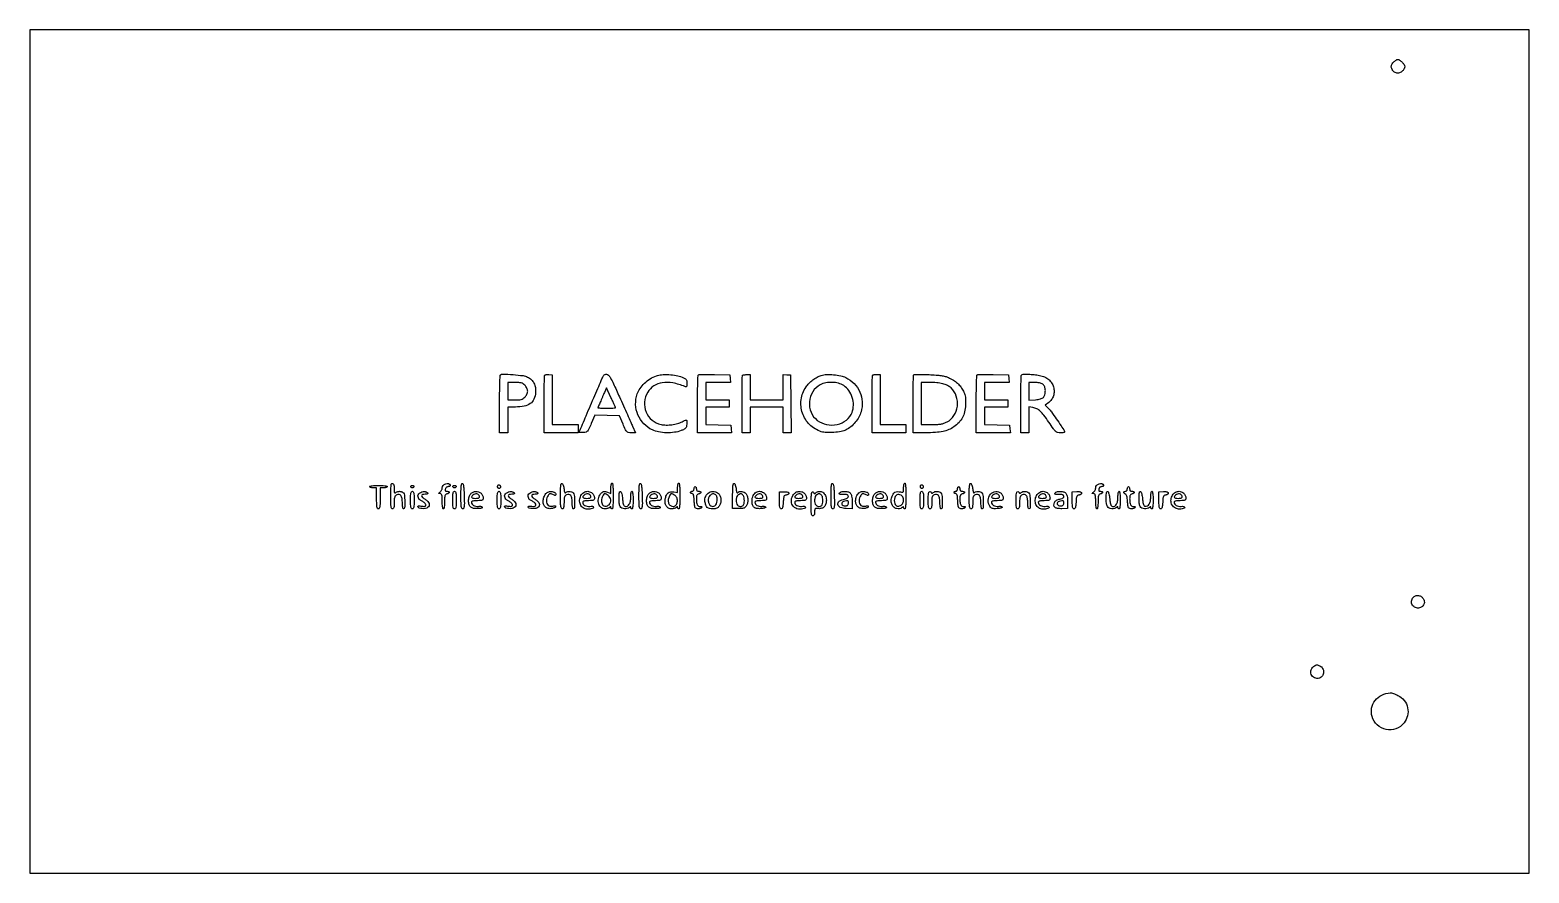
# Model space of a CAD drawing. Extents: x 0 to 1280, y 0 to 720.
import ezdxf

# ---------------------------------------------------------------- set-up
doc = ezdxf.new("R2010")
doc.units = 0

msp = doc.modelspace()

# ---------------------------------------------------------------- linework, layer by layer
msp.add_lwpolyline([(0, 360), (0, 0), (640, 0), (1280, 0), (1280, 360), (1280, 720), (640, 720), (0, 720)], close=True)
for points in [[(1171.545455, 692.545455, -0.048637), (1173.270882, 690.4472, -0.133493), (1173.879021, 688.645842, -0.147842), (1173.464454, 686.901916, -0.064703), (1172, 685, -0.116299), (1169.356617, 683.365331, -0.152037), (1166.531309, 683.307354, -0.146317), (1164.094609, 684.87546, -0.105336), (1162.538872, 687.733351, -0.076462), (1162.376827, 688.917649, -0.089087), (1162.595943, 690.030864, -0.071436), (1163.245115, 691.178781, -0.032033), (1164.392442, 692.483351, -0.033197), (1166.506706, 694.334072, -0.162399), (1167.989165, 694.84296, -0.165307), (1169.464901, 694.355604, -0.034708)], [(424.853047, 423.575992, -0.070141), (428.098495, 421.272227, -0.084418), (430.344998, 418.28625, -0.080502), (431.547622, 414.606907, -0.05731), (431.724681, 410.265497, -0.08668), (430.323847, 404.701937, -0.133671), (427.202374, 400.883881, -0.109269), (422.054527, 398.695257, -0.046114), (414.532119, 398), (408, 398), (408, 387), (408, 376), (404.5, 376), (401, 376), (401, 400.333333, -0.002683), (401.050332, 409.711769, -0.004285), (401.205016, 417.723766, -0.001039), (401.414336, 424.709807, -0.190601), (401.697927, 425.364594, -0.211019), (403.791591, 426.175353, -0.007654), (412.531041, 425.634719, -0.012013), (420.98796, 424.776666, -0.088255)], [(445.998013, 404.25), (446, 383), (457, 383), (468, 383), (468, 379.5), (468, 376), (453.5, 376), (439, 376), (439, 400.333333, -0.002373), (439.044493, 409.706215, -0.00381), (439.181306, 417.700056, -0.000823), (439.366017, 424.700689, -0.191639), (439.617213, 425.28388, -0.14179), (440.030073, 425.511412, -0.025865), (440.899355, 425.660876, -0.025993), (441.967032, 425.73207, -0.021031), (443.115226, 425.700547), (445.996025, 425.5)], [(503.273142, 406.75, -0.000124), (506.758649, 398.958421, -0.00014), (510.105752, 391.465625, -0.000128), (512.95067, 385.087861, -0.000757), (514.432504, 381.75), (516.97478, 376), (513.23739, 376.012341, -0.046774), (510.908352, 376.238454, -0.157397), (509.583181, 376.966693, -0.081008), (508.467891, 378.616626, -0.007036), (506.400619, 383.262341), (503.301238, 390.5), (492.803791, 390.782278), (482.306344, 391.064556), (479.253346, 383.782278, -0.007838), (477.275927, 379.265467, -0.072933), (476.123232, 377.482597, -0.138806), (474.788329, 376.616758, -0.05344), (472.600174, 376.189635, -0.012712), (471.219768, 376.105917, -0.021299), (470.057551, 376.114566, -0.016954), (469.159781, 376.1901, -0.380105), (469, 376.369914, -0.099655), (469.07608, 376.747838, -0.00015), (471.816437, 383.272849, -0.00121), (474.912037, 390.587923, -0.000746), (478.587871, 399.180279, 0.000278), (482.325851, 407.895348, 0.000402), (485.619972, 415.604519, 0.000205), (488.407135, 422.149257, 0.006633), (489.06312, 423.75, -0.066324), (489.595483, 424.705964, -0.080992), (490.330441, 425.416631, -0.081993), (491.245255, 425.851051, -0.070045), (492.303277, 426, -0.215169), (493.931062, 425.265496, -0.051315), (495.701002, 422.788918, -0.021705), (498.217051, 417.891207, -0.002567)], [(556.75, 423.523179, -0.019428), (559.195985, 422.408751, -0.106111), (560.321924, 421.502345, -0.133435), (560.84635, 420.316139, -0.037759), (561, 418.284431, -0.015567), (560.940974, 416.389062, -0.125312), (560.675878, 415.565985, -0.272721), (560.153632, 415.295826, -0.08311), (559.25, 415.498786, 0.051124), (548.952972, 418.511309, 0.083555), (539.88121, 418.654099, 0.10289), (532.600137, 415.946333, 0.119598), (527.459497, 410.662147, 0.112154), (524.757557, 402.23273, 0.120382), (526.071934, 393.697493, 0.122908), (531.132705, 386.857505, 0.12006), (538.856581, 383.124178, 0.04809), (543.281684, 382.61234, 0.037067), (548.136385, 382.879865, 0.037207), (552.874662, 383.857791, 0.049876), (556.949715, 385.473997, -0.012249), (559.643947, 386.78462, -0.241143), (560.536511, 386.744433, -0.275164), (560.953575, 386.008377, -0.015389), (560.810365, 383.272523, -0.035233), (560.474695, 381.10309, -0.125551), (559.83855, 379.862275, -0.101927), (558.608297, 378.938421, -0.019059), (556, 377.826906, -0.05854), (550.281977, 376.380371, -0.038361), (543.487792, 376.012122, -0.038617), (536.802507, 376.681081, -0.064806), (531.429137, 378.380769, -0.093849), (524.101789, 383.644401, -0.091132), (519.115494, 391.272625, -0.091067), (517.165156, 400.180203, -0.093547), (518.538846, 409.110101, -0.066713), (520.965749, 413.859371, -0.051054), (524.760945, 418.295756, -0.04926), (529.540034, 422.02536, -0.051595), (534.885071, 424.68112, -0.07484), (539.228446, 425.600685, -0.028043), (545.469911, 425.620427, -0.02832), (551.848183, 424.918983, -0.055683)], [(597.813358, 422.25), (598.126717, 419), (587.563358, 419), (577, 419), (577, 411.5), (577, 404), (587, 404), (597, 404), (597, 401), (597, 398), (587, 398), (577, 398), (577, 390.533832), (577, 383.067663), (587.75, 382.783832), (598.5, 382.5), (598.813358, 379.25), (599.126717, 376), (584.563358, 376), (570, 376), (570, 400.333333, -0.00267), (570.050072, 409.711522, -0.004264), (570.203962, 417.722712, -0.001029), (570.412186, 424.709379, -0.190647), (570.694338, 425.361005, -0.187626), (571.312415, 425.632924, -0.003307), (575.019816, 425.769816, -0.007818), (579.390335, 425.833883, -0.005072), (584.444338, 425.777672), (597.5, 425.5)], [(615, 414.818182), (615, 404), (629, 404), (643, 404), (643, 414.85), (643, 425.7), (646.25, 425.6), (649.5, 425.5), (649.76747, 400.75), (650.034939, 376), (646.51747, 376), (643, 376), (643, 387), (643, 398), (629, 398), (615, 398), (615, 387), (615, 376), (611.5, 376), (608, 376), (608, 400.333333, -0.001865), (608.034928, 409.697122, -0.003018), (608.142424, 417.661174, -0.000518), (608.286988, 424.688063, -0.193303), (608.484848, 425.151515, -0.145593), (608.834961, 425.341079, -0.017361), (609.712973, 425.493939, -0.019535), (610.794737, 425.600934, -0.014882), (611.984848, 425.636364), (615, 425.636364)], [(696.513106, 423.258617, -0.080368), (703.740969, 417.942551, -0.089662), (708.602679, 410.796502, -0.090824), (710.615092, 402.479827, -0.084996), (709.625272, 393.782924, -0.058353), (707.738272, 389.313327, -0.044669), (704.717221, 384.947649, -0.044366), (700.940654, 381.155113, -0.055077), (696.802259, 378.391456, -0.077036), (692.732529, 377.020251, -0.025495), (686.456601, 376.262014, -0.025688), (680.101294, 376.1483, -0.071446), (675.71582, 376.928773, -0.114114), (665.740533, 382.990177, -0.117836), (659.580569, 392.751564, -0.117698), (658.495866, 404.252874, -0.113657), (662.687792, 415.169669, -0.048981), (665.160732, 418.160736, -0.03281), (668.510831, 421.078087, -0.032956), (672.184151, 423.510947, -0.052325), (675.633641, 425.028835, -0.07155), (679.992384, 425.764137, -0.027218), (686.168379, 425.577828, -0.027255), (692.297441, 424.719883, -0.070163)], [(726, 404.34782), (726, 383), (737, 383), (748, 383), (748, 379.5), (748, 376), (733.5, 376), (719, 376), (719, 400.333333, -0.002296), (719.043033, 409.704827, -0.00369), (719.175376, 417.694126, -0.000773), (719.353946, 424.698576, -0.191896), (719.597025, 425.263692, -0.137162), (720.000476, 425.490838, -0.023554), (720.871423, 425.661095, -0.024124), (721.941805, 425.766019, -0.019477), (723.097025, 425.778178), (726, 425.69564)], [(784.213152, 423.221257, -0.036166), (788.43341, 420.967729, -0.045186), (791.959424, 418.270112, -0.047343), (794.812655, 415.099759, -0.04687), (797.029493, 411.439075, -0.029372), (798.124776, 408.790445, -0.045245), (798.720841, 406.385552, -0.03725), (798.939128, 403.595022, -0.013515), (798.846038, 399.622213, -0.043609), (798.035757, 393.771484, -0.066586), (796.243777, 388.978059, -0.067422), (793.274665, 384.865976, -0.046001), (788.93008, 381.06431, -0.058661), (784.65243, 378.673119, -0.047168), (779.61095, 377.12316, -0.03582), (773.16693, 376.264989, -0.015197), (764.450779, 376), (754, 376), (754, 400.333333, -0.002883), (754.05411, 409.717971, -0.004579), (754.220312, 417.750183, -0.001214), (754.445667, 424.730159, -0.183541), (754.75, 425.454525, -0.195839), (755.413602, 425.753445, -0.004681), (758.867301, 425.847009, -0.009574), (762.97827, 425.841153, -0.006273), (767.713152, 425.684286, -0.007619), (773.691747, 425.319728, -0.018012), (778.126028, 424.820286, -0.024005), (781.530197, 424.143748, -0.043521)], [(835.813358, 422.25), (836.126717, 419), (825.563358, 419), (815, 419), (815, 411.5), (815, 404), (825, 404), (835, 404), (835, 401), (835, 398), (825, 398), (815, 398), (815, 390.533832), (815, 383.067663), (825.75, 382.783832), (836.5, 382.5), (836.813358, 379.25), (837.126717, 376), (822.563358, 376), (808, 376), (808, 400.333333, -0.00267), (808.050072, 409.711522, -0.004264), (808.203962, 417.722712, -0.001029), (808.412186, 424.709379, -0.190647), (808.694338, 425.361005, -0.187626), (809.312415, 425.632924, -0.003307), (813.019816, 425.769816, -0.007818), (817.390335, 425.833883, -0.005072), (822.444338, 425.777672), (835.5, 425.5)], [(862.073301, 424.986099, -0.054431), (866.364466, 423.676645, -0.07221), (869.841985, 421.548856, -0.077331), (872.397854, 418.653313, -0.074993), (873.986044, 415.088374, -0.071666), (874.459065, 411.363498, -0.069611), (873.870763, 407.617412, -0.072154), (872.311904, 404.296097, -0.088044), (869.953847, 401.807756), (866.983813, 399.611915), (869.858338, 396.555958, -0.030978), (872.182521, 393.756368, -0.00497), (876.317405, 387.97673, -0.005889), (880.467102, 381.901816, -0.013862), (883.382168, 377.25, -0.220742), (883.437293, 376.686681, -0.221382), (883.042628, 376.281869, -0.07565), (881.99789, 376.057725, -0.015084), (880.08481, 376, -0.056192), (877.515921, 376.289618, -0.126631), (875.787193, 377.181835, -0.057661), (873.963542, 379.231026, -0.005018), (870.007395, 384.989002, 0.011763), (865.681237, 391.107037, 0.047865), (862.629313, 394.485461, 0.074218), (859.728679, 396.437314, 0.061766), (856.197726, 397.610455), (853, 398.25), (853, 387.125), (853, 376), (849.5, 376), (846, 376), (846, 400.333333, -0.002563), (846.04807, 409.709617, -0.004102), (846.195833, 417.714583, -0.000953), (846.395611, 424.706149, -0.191005), (846.666667, 425.333333, -0.190752), (848.080353, 425.945117, -0.013496), (852.462754, 425.964649, -0.0193), (857.390816, 425.663028, -0.021928)], [(408, 411.5), (408, 404), (414.045455, 404, 0.014876), (417.369201, 404.098911, 0.055462), (419.428176, 404.453008, 0.077107), (420.991873, 405.179696, 0.049154), (422.545455, 406.454545, 0.046014), (423.484854, 407.584818, 0.03719), (424.278977, 408.949148, 0.038507), (424.823919, 410.330305, 0.074846), (425, 411.5, 0.074846), (424.823919, 412.669695, 0.038507), (424.278977, 414.050852, 0.03719), (423.484854, 415.415182, 0.046014), (422.545455, 416.545455, 0.049154), (420.991873, 417.820304, 0.077107), (419.428176, 418.546992, 0.055462), (417.369201, 418.901089, 0.014876), (414.045455, 419), (408, 419)], [(490.518857, 410.5, -0.000776), (489.730198, 408.653396, -0.000423), (488.756774, 406.389222, -0.000422), (487.763396, 404.089351, -0.00067), (486.908925, 402.122882, 0.002911), (486.177395, 400.418491, 0.00437), (485.560747, 398.922008, 0.00186), (485.050246, 397.637941, 0.093947), (485, 397.372882, 0.396953), (485.14226, 397.221927, 0.002403), (487.203125, 397.109534, 0.007759), (489.624185, 397.026803, 0.00466), (492.5, 397, 0.004902), (495.375808, 397.028194, 0.008161), (497.796875, 397.115217, 0.002655), (499.851028, 397.233584, 0.395917), (500, 397.392229, 0.104298), (499.938576, 397.683488, 0.000662), (498.857293, 400.124336, 0.002643), (497.601057, 402.910246, 0.001678), (496.109932, 406.142229), (492.219864, 414.5)], [(674.830485, 416.973206, 0.131797), (668.42252, 411.026619, 0.119703), (665.557513, 402.449307, 0.119844), (666.947519, 393.521479, 0.132311), (672.270733, 386.607073, 0.115022), (680.244867, 383.021476, 0.104354), (689.287696, 383.151941, 0.109501), (697.168507, 386.867015, 0.138604), (701.936382, 393.3151, 0.087566), (703.119024, 399.58059, 0.078243), (702.166266, 406.137564, 0.079402), (699.269527, 411.999962, 0.094816), (694.827464, 416.258643, 0.078184), (690.372741, 418.243767, 0.056921), (685.001115, 419.052519, 0.05654), (679.54297, 418.630085, 0.074082)], [(761, 401), (761, 383), (769.78811, 383, 0.010625), (774.506976, 383.100289, 0.031437), (777.728403, 383.440937, 0.041395), (780.354193, 384.114069, 0.033354), (783.03811, 385.25, 0.135018), (788.986121, 390.631863, 0.112889), (791.851679, 398.679208, 0.110654), (790.958692, 407.30555, 0.125544), (786.457489, 414.276611, 0.0748), (783.380206, 416.37444, 0.049478), (779.354638, 417.844579, 0.040234), (774.293104, 418.717862, 0.02261), (768.05718, 419), (761, 419)], [(853, 411.37617), (853, 403.75234), (858.649858, 404.22087, 0.040095), (862.836819, 404.908962, 0.1296), (865.288968, 406.251115, 0.147039), (866.5849, 408.513197, 0.057128), (867, 412.134426, 0.090523), (866.433936, 415.235434, 0.143411), (864.819573, 417.37681, 0.114466), (861.996065, 418.610684, 0.046045), (857.777494, 419), (853, 419)], [(498, 322, -0.007181), (497.935032, 317.476434, -0.015486), (497.727273, 314, -0.010792), (497.43167, 311.377449, -0.375539), (497, 311, -0.119248), (496.618586, 311.092278, -0.100665), (496.29375, 311.3525, -0.092192), (496.075612, 311.74168, -0.081935), (496, 312.2, 0.051663), (495.943785, 312.742599, 0.354955), (495.75, 312.9, 0.180052), (495.421376, 312.777696, 0.018208), (494.8, 312.2, -0.086622), (494.144107, 311.739056, -0.036697), (493.136772, 311.3525, -0.0349), (491.974254, 311.088533, -0.038396), (490.823053, 311, -0.201051), (487.405662, 312.432025, -0.14523), (485.443217, 316.122519, -0.124288), (485.661569, 320.762584, -0.136055), (488.069657, 324.563039, -0.041206), (489.262709, 325.47604, -0.107018), (490.270883, 325.852772, -0.09675), (491.406807, 325.797623, -0.029887), (493.0501, 325.287191), (496, 324.173728), (496, 328.586864, -0.021362), (496.072299, 330.278299, -0.034363), (496.29375, 331.703641, -0.038055), (496.611724, 332.735557, -0.30819), (497, 333, -0.375539), (497.43167, 332.622551, -0.010792), (497.727273, 330, -0.015486), (497.935032, 326.523566, -0.007181)], [(555, 322, -0.007181), (554.935032, 317.476434, -0.015486), (554.727273, 314, -0.010792), (554.43167, 311.377449, -0.375539), (554, 311, -0.119248), (553.618586, 311.092278, -0.100665), (553.29375, 311.3525, -0.092192), (553.075612, 311.74168, -0.081935), (553, 312.2, 0.051663), (552.943785, 312.742599, 0.354955), (552.75, 312.9, 0.180052), (552.421376, 312.777696, 0.018208), (551.8, 312.2, -0.086622), (551.144107, 311.739056, -0.036697), (550.136772, 311.3525, -0.0349), (548.974254, 311.088533, -0.038396), (547.823053, 311, -0.128953), (545.292814, 311.663597, -0.123178), (543.362494, 313.491305, -0.107742), (542.351038, 316.237297, -0.081104), (542.427164, 319.463441, -0.052669), (543.379718, 322.647543, -0.119552), (544.858402, 324.659073, -0.139127), (546.931315, 325.590864, -0.083043), (549.653856, 325.537114), (553, 324.909374), (553, 328.954687, -0.02333), (553.072378, 330.505015, -0.037277), (553.29375, 331.811689, -0.043136), (553.612744, 332.747383, -0.297329), (554, 333, -0.375539), (554.43167, 332.622551, -0.010792), (554.727273, 330, -0.015486), (554.935032, 326.523566, -0.007181)], [(748, 322, -0.007181), (747.935032, 317.476434, -0.015486), (747.727273, 314, -0.010792), (747.43167, 311.377449, -0.375539), (747, 311, -0.111474), (746.618517, 311.086121, -0.100072), (746.29375, 311.329718, -0.094595), (746.075889, 311.693871, -0.087854), (746, 312.122445, 0.105392), (745.908322, 312.55255, 0.309591), (745.663283, 312.70289, 0.13748), (745.239824, 312.560961, 0.024024), (744.560472, 312.050187, -0.134522), (742.466311, 311.101684, -0.107435), (739.982614, 311.241418, -0.102603), (737.689053, 312.420182, -0.112051), (736.138998, 314.383165, -0.03854), (735.512242, 316.007849, -0.06408), (735.274213, 317.45383, -0.057085), (735.398519, 319.026438, -0.024547), (735.903658, 321.072775, -0.061104), (737.036253, 323.656335, -0.128129), (738.58338, 325.189047, -0.129972), (740.665585, 325.759386, -0.063777), (743.414958, 325.431988, 0.037066), (744.960848, 325.163749, 0.26249), (745.632178, 325.46008, 0.150447), (745.943133, 326.33066, 0.011101), (746, 328.891592, -0.022967), (746.072363, 330.466126, -0.036744), (746.29375, 331.793155, -0.042206), (746.612567, 332.745248, -0.299314), (747, 333, -0.375539), (747.43167, 332.622551, -0.010792), (747.727273, 330, -0.015486), (747.935032, 326.523566, -0.007181)], [(305, 330, -0.254951), (304.790443, 329.615738, -0.06271), (304.11875, 329.29375, -0.048861), (303.149251, 329.072766, -0.031626), (302, 329), (299, 329), (299, 320, -0.005946), (298.943262, 315.229484, -0.035355), (298.708333, 312.75, -0.084509), (298.256776, 311.447695, -0.273642), (297.5, 311, -0.273642), (296.743224, 311.447695, -0.084509), (296.291667, 312.75, -0.035355), (296.056738, 315.229484, -0.005946), (296, 320), (296, 329), (293, 329, -0.031626), (291.850749, 329.072766, -0.048861), (290.88125, 329.29375, -0.06271), (290.209557, 329.615738, -0.254951), (290, 330, -0.354925), (290.332853, 330.409838, -0.018508), (292.125, 330.716667, -0.02162), (294.522473, 330.931377, -0.011522), (297.5, 331, -0.011522), (300.477527, 330.931377, -0.02162), (302.875, 330.716667, -0.018508), (304.667147, 330.409838, -0.354925)], [(311, 327.740983, 0.010769), (311.045038, 325.650198, 0.086296), (311.25, 324.712705, 0.357213), (311.637878, 324.502206, 0.150226), (312.2, 324.8, -0.070395), (312.811593, 325.259976, -0.038897), (313.664375, 325.6475, -0.037889), (314.607922, 325.911715, -0.049362), (315.5, 326, -0.049362), (316.392078, 325.911715, -0.037889), (317.335625, 325.6475, -0.038897), (318.188407, 325.259976, -0.070395), (318.8, 324.8, -0.177777), (319.72061, 322.811161, -0.016789), (319.983096, 317.354499, -0.013567), (319.913866, 311.878222, -0.402611), (319, 311, -0.318161), (318.610672, 311.275641, -0.03342), (318.29375, 312.412606, -0.031684), (318.072232, 313.965631, -0.019586), (318, 315.80887, 0.036758), (317.704144, 319.8278, 0.110085), (316.723484, 322.384543, 0.205381), (315.16051, 323.408843, 0.168158), (313.170835, 323.091428, 0.082169), (312.053129, 322.232239, 0.109151), (311.402458, 321.131881, 0.06516), (311.083859, 319.442861, 0.014077), (311, 316.464816, -0.01224), (310.933215, 313.737132, -0.054786), (310.681379, 312.160803, -0.11864), (310.214982, 311.315251, -0.210676), (309.5, 311, -0.29084), (308.731356, 311.48842, -0.073761), (308.28629, 312.972222, -0.031105), (308.054811, 315.790028, -0.004944), (308, 321.333333, -0.005777), (308.046294, 325.339717, -0.008776), (308.187847, 328.819097, -0.004205), (308.383253, 331.747775, -0.179482), (308.63948, 332.306147, -0.244199), (309.547013, 332.593231, -0.23439), (310.327362, 332.020534, -0.089789), (310.845497, 330.334283, -0.029762)], [(328, 318.5, -0.007659), (327.940222, 314.597782, -0.041714), (327.7, 312.5, -0.098409), (327.241583, 311.396042, -0.250296), (326.5, 311, -0.250296), (325.758417, 311.396042, -0.098409), (325.3, 312.5, -0.041714), (325.059778, 314.597782, -0.007659), (325, 318.5, -0.007659), (325.059778, 322.402218, -0.041714), (325.3, 324.5, -0.098409), (325.758417, 325.603958, -0.250296), (326.5, 326, -0.250296), (327.241583, 325.603958, -0.098409), (327.7, 324.5, -0.041714), (327.940222, 322.402218, -0.007659)], [(327.808333, 329.925, -0.073624), (327.600259, 329.514089, -0.066918), (327.276198, 329.165781, -0.070382), (326.889952, 328.930417, -0.102038), (326.5, 328.85, -0.102038), (326.110048, 328.930417, -0.070382), (325.723802, 329.165781, -0.066918), (325.399741, 329.514089, -0.073624), (325.191667, 329.925, -0.159683), (325.189601, 330.333474, -0.143818), (325.428177, 330.684219, -0.107546), (325.888977, 330.920344, -0.064908), (326.5, 331, -0.064908), (327.111023, 330.920344, -0.107546), (327.571823, 330.684219, -0.143818), (327.810399, 330.333474, -0.159683)], [(339.686371, 324.459532, -0.268005), (339.603803, 324.067025, -0.108829), (339.143825, 323.736589, -0.068053), (338.358519, 323.519036, -0.037401), (337.361107, 323.459532, 0.070976), (335.131092, 323.175839, 0.343932), (334.41868, 322.21905, 0.216529), (335.088878, 320.827954, 0.040601), (337.457876, 319.157355, -0.060612), (339.714272, 317.427313, -0.127479), (340.845499, 315.54871, -0.167807), (340.764272, 313.70782, -0.126026), (339.565324, 312.054214, -0.142905), (337.774487, 311.278335, -0.050618), (334.95379, 311.21119, -0.050254), (332.31336, 311.685594, -0.248856), (331.261068, 312.697831, -0.240803), (331.337794, 313.186895, -0.189693), (331.796198, 313.479195, -0.071741), (332.784581, 313.528137, -0.016781), (334.434056, 313.316988, 0.017193), (336.283148, 313.081836, 0.093368), (337.28474, 313.176351, 0.19814), (337.804122, 313.589098, 0.12771), (338, 314.343477, 0.141389), (337.790786, 315.068543, 0.049578), (337.11875, 315.932835, 0.04441), (336.147939, 316.787839, 0.039031), (335, 317.5, -0.009651), (333.850283, 318.122954, -0.014774), (332.88125, 318.710955, -0.009211), (332.110986, 319.23045, -0.244455), (332, 319.443893, 0.064667), (331.969894, 319.675699, 0.008771), (331.836231, 320.147893, 0.009984), (331.655955, 320.704241, 0.008271), (331.44249, 321.289274, -0.202552), (331.495752, 322.888696, -0.109792), (332.710063, 324.480442, -0.09442), (334.677008, 325.586136, -0.111137), (336.798601, 325.804291, -0.035962), (337.798526, 325.611165, -0.043309), (338.697587, 325.283748, -0.04874), (339.380378, 324.880735, -0.15723)], [(358.750467, 331.25, -0.152919), (358.759217, 330.761948, -0.152857), (358.488036, 330.35599, -0.110842), (357.945524, 330.088741, -0.059304), (357.199965, 330, 0.089822), (356.390081, 329.853326, 0.079775), (355.645231, 329.429284, 0.078313), (355.059386, 328.784751, 0.081593), (354.710251, 328, 0.049229), (354.55836, 327.042979, 0.167579), (354.726188, 326.44369, 0.182942), (355.214569, 326.106846, 0.060551), (356.09362, 326, -0.081867), (357.487322, 325.770265, -0.332756), (357.944316, 325.104563, -0.258387), (357.457571, 324.304529, -0.065777), (356, 323.710251, 0.119045), (354.957472, 323.150487, 0.137744), (354.35351, 322.202605, 0.063547), (354.067665, 320.502889, 0.009923), (354, 317.09362, -0.015101), (353.92878, 314.736078, -0.025569), (353.708973, 312.773405, -0.023668), (353.396094, 311.305348, -0.340706), (353, 311, -0.345347), (352.599474, 311.314102, -0.022017), (352.288462, 312.875, -0.024301), (352.070361, 314.963427, -0.013867), (352, 317.5, 0.008338), (351.940271, 321.081564, 0.057168), (351.681469, 322.822674, 0.148805), (351.142631, 323.687477, 0.176801), (350.25, 324.031803, -0.011517), (349.161439, 324.076683, -0.395521), (349, 324.24884, -0.22845), (349.13212, 324.522916, -0.005777), (350.25, 325.392046, 0.06539), (350.919745, 326.054466, 0.046826), (351.485937, 326.944213, 0.047212), (351.871472, 327.912888, 0.071227), (352, 328.810552, -0.179899), (352.814428, 331.000866, -0.128715), (354.987915, 332.496761, -0.154664), (357.33509, 332.590407, -0.25065)], [(364, 318.5, -0.007659), (363.940222, 314.597782, -0.041714), (363.7, 312.5, -0.098409), (363.241583, 311.396042, -0.250296), (362.5, 311, -0.250296), (361.758417, 311.396042, -0.098409), (361.3, 312.5, -0.041714), (361.059778, 314.597782, -0.007659), (361, 318.5, -0.007659), (361.059778, 322.402218, -0.041714), (361.3, 324.5, -0.098409), (361.758417, 325.603958, -0.250296), (362.5, 326, -0.250296), (363.241583, 325.603958, -0.098409), (363.7, 324.5, -0.041714), (363.940222, 322.402218, -0.007659)], [(363.808333, 329.925, -0.073624), (363.600259, 329.514089, -0.066918), (363.276198, 329.165781, -0.070382), (362.889952, 328.930417, -0.102038), (362.5, 328.85, -0.102038), (362.110048, 328.930417, -0.070382), (361.723802, 329.165781, -0.066918), (361.399741, 329.514089, -0.073624), (361.191667, 329.925, -0.159683), (361.189601, 330.333474, -0.143818), (361.428177, 330.684219, -0.107546), (361.888977, 330.920344, -0.064908), (362.5, 331, -0.064908), (363.111023, 330.920344, -0.107546), (363.571823, 330.684219, -0.143818), (363.810399, 330.333474, -0.159683)], [(370.783832, 321.668646, -0.004363), (370.889149, 315.776711, -0.031456), (370.73669, 312.942626, -0.082429), (370.318625, 311.494868, -0.28896), (369.533832, 311, -0.29257), (368.73767, 311.509476, -0.073827), (368.284598, 313.056478, -0.029986), (368.053276, 316.032833, -0.004403), (368, 322.083333, -0.005026), (368.055191, 327.57366, -0.024137), (368.268842, 330.693749, -0.0453), (368.634725, 332.434486, -0.420852), (369.25, 332.751979, -0.259038), (369.851636, 332.097742, -0.024777), (370.269439, 329.890347, -0.020964), (370.586411, 326.584716, -0.006769)], [(385.171259, 324.345012, -0.059994), (385.871356, 323.539322, -0.041706), (386.462807, 322.48733, -0.042003), (386.866313, 321.364014, -0.065317), (387, 320.345012, -0.074593), (386.804868, 319.044317, -0.211687), (386.216954, 318.367251, -0.099342), (384.977408, 318.063243, -0.010619), (382, 318, 0.015038), (379.653079, 317.929397, 0.052221), (378.157405, 317.681122, 0.099631), (377.30553, 317.25113, 0.230123), (377, 316.622445, 0.150751), (377.464018, 315.118402, 0.111188), (378.745843, 313.922269, 0.091017), (380.666649, 313.225841, 0.067805), (382.92481, 313.156061, -0.03131), (384.103547, 313.205492, -0.044882), (385.142323, 313.09035, -0.053674), (385.914539, 312.845249, -0.224818), (386.225171, 312.48671, -0.444267), (385.610297, 311.515722, -0.039248), (382.360772, 311.216961, -0.038905), (378.75037, 311.450317, -0.12299), (376.522727, 312.358371, -0.160239), (375.028285, 314.446383, -0.073936), (374.503785, 317.785136, -0.071076), (374.976292, 321.298235, -0.115498), (376.427715, 323.920126, -0.100339), (378.355367, 325.341088, -0.096967), (380.70797, 325.921514, -0.096848), (383.108186, 325.572157, -0.099813)], [(378.238321, 322.838321, 0.056208), (377.171479, 321.500272, 0.322869), (377.226003, 320.646906, 0.196923), (378.19731, 320.12443, 0.026167), (380.573324, 320, 0.019057), (382.418438, 320.07035, 0.105144), (383.367286, 320.3491, 0.209458), (383.78663, 320.886535, 0.109935), (383.813108, 321.75, 0.178087), (383.052375, 323.016754, 0.121773), (381.515198, 323.73134, 0.11164), (379.709311, 323.677938, 0.134166)], [(402, 318.5, -0.007659), (401.940222, 314.597782, -0.041714), (401.7, 312.5, -0.098409), (401.241583, 311.396042, -0.250296), (400.5, 311, -0.250296), (399.758417, 311.396042, -0.098409), (399.3, 312.5, -0.041714), (399.059778, 314.597782, -0.007659), (399, 318.5, -0.007659), (399.059778, 322.402218, -0.041714), (399.3, 324.5, -0.098409), (399.758417, 325.603958, -0.250296), (400.5, 326, -0.250296), (401.241583, 325.603958, -0.098409), (401.7, 324.5, -0.041714), (401.940222, 322.402218, -0.007659)], [(401.5, 329, -0.074012), (401.119849, 328.549884, -0.156529), (400.705698, 328.369302, -0.15302), (400.257119, 328.461657, -0.06978), (399.774265, 328.825735, -0.088981), (399.446886, 329.29624, -0.076381), (399.281199, 329.876926, -0.077007), (399.298118, 330.476023, -0.093176), (399.5, 331, -0.074012), (399.880151, 331.450116, -0.156529), (400.294302, 331.630698, -0.15302), (400.742881, 331.538343, -0.06978), (401.225735, 331.174265, -0.088981), (401.553114, 330.70376, -0.076381), (401.718801, 330.123074, -0.077007), (401.701882, 329.523977, -0.093176)], [(413.686371, 324.459532, -0.268005), (413.603803, 324.067025, -0.108829), (413.143825, 323.736589, -0.068053), (412.358519, 323.519036, -0.037401), (411.361107, 323.459532, 0.070976), (409.131092, 323.175839, 0.343932), (408.41868, 322.21905, 0.216529), (409.088878, 320.827954, 0.040601), (411.457876, 319.157355, -0.060612), (413.714272, 317.427313, -0.127479), (414.845499, 315.54871, -0.167807), (414.764272, 313.70782, -0.126026), (413.565324, 312.054214, -0.142905), (411.774487, 311.278335, -0.050618), (408.95379, 311.21119, -0.050254), (406.31336, 311.685594, -0.248856), (405.261068, 312.697831, -0.240803), (405.337794, 313.186895, -0.189693), (405.796198, 313.479195, -0.071741), (406.784581, 313.528137, -0.016781), (408.434056, 313.316988, 0.017193), (410.283148, 313.081836, 0.093368), (411.28474, 313.176351, 0.19814), (411.804122, 313.589098, 0.12771), (412, 314.343477, 0.141389), (411.790786, 315.068543, 0.049578), (411.11875, 315.932835, 0.04441), (410.147939, 316.787839, 0.039031), (409, 317.5, -0.009651), (407.850283, 318.122954, -0.014774), (406.88125, 318.710955, -0.009211), (406.110986, 319.23045, -0.244455), (406, 319.443893, 0.064667), (405.969894, 319.675699, 0.008771), (405.836231, 320.147893, 0.009984), (405.655955, 320.704241, 0.008271), (405.44249, 321.289274, -0.202552), (405.495752, 322.888696, -0.109792), (406.710063, 324.480442, -0.09442), (408.677008, 325.586136, -0.111137), (410.798601, 325.804291, -0.035962), (411.798526, 325.611165, -0.043309), (412.697587, 325.283748, -0.04874), (413.380378, 324.880735, -0.15723)], [(433.686371, 324.459532, -0.268005), (433.603803, 324.067025, -0.108829), (433.143825, 323.736589, -0.068053), (432.358519, 323.519036, -0.037401), (431.361107, 323.459532, 0.070976), (429.131092, 323.175839, 0.343932), (428.41868, 322.21905, 0.216529), (429.088878, 320.827954, 0.040601), (431.457876, 319.157355, -0.060612), (433.714272, 317.427313, -0.127479), (434.845499, 315.54871, -0.167807), (434.764272, 313.70782, -0.126026), (433.565324, 312.054214, -0.142721), (431.823885, 311.298992, -0.046483), (428.994245, 311.206228, -0.045241), (426.323387, 311.611386, -0.25894), (425.309948, 312.551191, -0.317199), (425.432589, 312.950494, -0.115325), (426.001128, 313.210445, -0.057373), (427.033351, 313.297972, -0.021551), (428.482936, 313.191785, 0.073137), (431.084104, 313.269312, 0.330152), (432.065617, 314.307765, 0.252434), (431.454768, 315.859205, 0.056039), (429, 317.5, -0.009651), (427.850283, 318.122954, -0.014774), (426.88125, 318.710955, -0.009211), (426.110986, 319.23045, -0.244455), (426, 319.443893, 0.064667), (425.969894, 319.675699, 0.008771), (425.836231, 320.147893, 0.009984), (425.655955, 320.704241, 0.008271), (425.44249, 321.289274, -0.202552), (425.495752, 322.888696, -0.109792), (426.710063, 324.480442, -0.09442), (428.677008, 325.586136, -0.111137), (430.798601, 325.804291, -0.035962), (431.798526, 325.611165, -0.043309), (432.697587, 325.283748, -0.04874), (433.380378, 324.880735, -0.15723)], [(447.418213, 325.393011, -0.069528), (448.022943, 325.058518, -0.063161), (448.53535, 324.561426, -0.066774), (448.88223, 323.984134, -0.102283), (449, 323.41445, -0.110537), (448.861537, 322.795782, -0.271539), (448.491071, 322.542253, -0.109692), (447.779893, 322.648761, -0.015091), (446.390453, 323.231867, 0.027877), (444.917796, 323.806085, 0.12371), (443.998014, 323.870461, 0.146853), (443.243247, 323.489044, 0.045003), (442.390453, 322.519298, 0.090768), (441.37877, 320.426734, 0.070276), (441.05254, 317.911325, 0.074801), (441.431402, 315.573686, 0.142981), (442.487014, 314.010777, 0.084789), (443.266481, 313.560801, 0.053565), (444.287139, 313.303064, 0.049531), (445.432456, 313.255687, 0.047101), (446.584886, 313.431949, -0.021368), (447.816934, 313.685772, -0.111608), (448.50405, 313.643217, -0.269782), (448.793714, 313.338226, -0.138414), (448.770573, 312.793616, -0.174739), (448.364723, 312.27448, -0.046009), (447.409138, 311.789885, -0.040971), (446.147023, 311.405713, -0.032227), (444.732953, 311.193227, -0.107139), (441.715121, 311.583919, -0.140494), (439.465972, 313.194261, -0.130837), (438.309786, 315.853908, -0.087036), (438.389213, 319.196064, -0.069636), (439.622719, 322.72298, -0.124083), (441.643657, 325.016074, -0.141098), (444.310919, 325.903393, -0.102157)], [(456, 327.922346, 0.01529), (456.258885, 326.12638, 0.054456), (456.582376, 325.012095, 0.191131), (456.940882, 324.641676, 0.370823), (457.309017, 324.75, -0.16989), (458.461289, 325.643943, -0.07905), (460.351726, 325.959651, -0.075598), (462.343795, 325.672409, -0.123442), (463.8, 324.8, -0.177777), (464.72061, 322.811161, -0.016789), (464.983096, 317.354499, -0.013567), (464.913866, 311.878222, -0.402611), (464, 311, -0.318161), (463.610672, 311.275641, -0.03342), (463.29375, 312.412606, -0.031684), (463.072232, 313.965631, -0.019586), (463, 315.80887, 0.036758), (462.704144, 319.8278, 0.110085), (461.723484, 322.384543, 0.205381), (460.16051, 323.408843, 0.168158), (458.170835, 323.091428, 0.082169), (457.053129, 322.232239, 0.109151), (456.402458, 321.131881, 0.06516), (456.083859, 319.442861, 0.014077), (456, 316.464816, -0.01224), (455.933215, 313.737132, -0.054786), (455.681379, 312.160803, -0.11864), (455.214982, 311.315251, -0.210676), (454.5, 311, -0.29926), (453.725174, 311.509366, -0.068398), (453.283835, 313.097222, -0.029127), (453.053941, 316.105068, -0.004511), (453, 322.083333, -0.005031), (453.055228, 327.572498, -0.024123), (453.268925, 330.693778, -0.045155), (453.634709, 332.436896, -0.420249), (454.25, 332.755679, -0.193141), (454.765295, 332.322321, -0.035662), (455.279688, 331.166355, -0.033655), (455.717086, 329.645837, -0.025063)], [(480.171259, 324.345012, -0.059994), (480.871356, 323.539322, -0.041706), (481.462807, 322.48733, -0.042003), (481.866313, 321.364014, -0.065317), (482, 320.345012, -0.074593), (481.804868, 319.044317, -0.211687), (481.216954, 318.367251, -0.099342), (479.977408, 318.063243, -0.010619), (477, 318, 0.015038), (474.653079, 317.929397, 0.052221), (473.157405, 317.681122, 0.099631), (472.30553, 317.25113, 0.230123), (472, 316.622445, 0.150751), (472.464018, 315.118402, 0.111188), (473.745843, 313.922269, 0.091017), (475.666649, 313.225841, 0.067805), (477.92481, 313.156061, -0.044274), (480.19955, 313.192509, -0.264817), (481.14753, 312.557484, -0.409074), (480.875841, 311.720231, -0.057264), (479, 311.001268, -0.105437), (474.921142, 310.831874, -0.140069), (471.589634, 312.428535, -0.144135), (469.666514, 315.501069, -0.114039), (469.486023, 319.434383, -0.101756), (470.992911, 323.163173, -0.139174), (473.731473, 325.504482, -0.156413), (477.043107, 325.905388, -0.137284)], [(473.238321, 322.838321, 0.056208), (472.171479, 321.500272, 0.322869), (472.226003, 320.646906, 0.196923), (473.19731, 320.12443, 0.026167), (475.573324, 320, 0.019057), (477.418438, 320.07035, 0.105144), (478.367286, 320.3491, 0.209458), (478.78663, 320.886535, 0.109935), (478.813108, 321.75, 0.178087), (478.052375, 323.016754, 0.121773), (476.515198, 323.73134, 0.11164), (474.709311, 323.677938, 0.134166)], [(489.035184, 322.065741, 0.112894), (487.932359, 318.02696, 0.167934), (488.974486, 314.547919, 0.251228), (491.521343, 313.302769, 0.189173), (494.428571, 314.571429, 0.109829), (495.624453, 316.451135, 0.108007), (495.920847, 318.672293, 0.108491), (495.263731, 320.806708, 0.111708), (493.777494, 322.443296, 0.022991), (491.883591, 323.644016, 0.150755), (490.79897, 323.886341, 0.205081), (489.948517, 323.439255, 0.047748)], [(506, 319.430939, 0.011904), (506.340053, 316.299216, 0.059502), (506.777641, 314.591393, 0.119281), (507.439055, 313.63925, 0.135424), (508.433903, 313.150047, 0.175861), (510.302412, 313.452271, 0.137312), (511.772424, 314.910683, 0.088704), (512.703072, 317.545813, 0.04066), (513, 321.19113, -0.019586), (513.072232, 323.034369, -0.031684), (513.29375, 324.587394, -0.03342), (513.610672, 325.724359, -0.318161), (514, 326, -0.354925), (514.409838, 325.667147, -0.018508), (514.716667, 323.875, -0.02162), (514.931377, 321.477527, -0.011522), (515, 318.5, -0.011522), (514.931377, 315.522473, -0.02162), (514.716667, 313.125, -0.018508), (514.409838, 311.332853, -0.354925), (514, 311, -0.119248), (513.618586, 311.092278, -0.100665), (513.29375, 311.3525, -0.092192), (513.075612, 311.74168, -0.081935), (513, 312.2, 0.051663), (512.943785, 312.742599, 0.354955), (512.75, 312.9, 0.180052), (512.421376, 312.777696, 0.018208), (511.8, 312.2, -0.137026), (510.038329, 311.207544, -0.083939), (507.644506, 311.031996, -0.086366), (505.391639, 311.647222, -0.16151), (504.035184, 312.934259, -0.099732), (503.160808, 315.836883, -0.027641), (502.976704, 320.614503, -0.022856), (503.258248, 325.116413, -0.477035), (504.25, 325.755484, -0.218228), (504.786575, 325.258098, -0.030914), (505.289319, 323.798695, -0.029104), (505.71415, 321.822532, -0.017304)], [(522.783832, 321.668646, -0.004363), (522.889149, 315.776711, -0.031456), (522.73669, 312.942626, -0.082429), (522.318625, 311.494868, -0.28896), (521.533832, 311, -0.29257), (520.73767, 311.509476, -0.073827), (520.284598, 313.056478, -0.029986), (520.053276, 316.032833, -0.004403), (520, 322.083333, -0.005026), (520.055191, 327.57366, -0.024137), (520.268842, 330.693749, -0.0453), (520.634725, 332.434486, -0.420852), (521.25, 332.751979, -0.259038), (521.851636, 332.097742, -0.024777), (522.269439, 329.890347, -0.020964), (522.586411, 326.584716, -0.006769)], [(537.171259, 324.345012, -0.059994), (537.871356, 323.539322, -0.041706), (538.462807, 322.48733, -0.042003), (538.866313, 321.364014, -0.065317), (539, 320.345012, -0.074593), (538.804868, 319.044317, -0.211687), (538.216954, 318.367251, -0.099342), (536.977408, 318.063243, -0.010619), (534, 318, 0.015038), (531.653079, 317.929397, 0.052221), (530.157405, 317.681122, 0.099631), (529.30553, 317.25113, 0.230123), (529, 316.622445, 0.150751), (529.464018, 315.118402, 0.111188), (530.745843, 313.922269, 0.091017), (532.666649, 313.225841, 0.067805), (534.92481, 313.156061, -0.03131), (536.103547, 313.205492, -0.044882), (537.142323, 313.09035, -0.053674), (537.914539, 312.845249, -0.224818), (538.225171, 312.48671, -0.444267), (537.610297, 311.515722, -0.039248), (534.360772, 311.216961, -0.038905), (530.75037, 311.450317, -0.12299), (528.522727, 312.358371, -0.160239), (527.028285, 314.446383, -0.073936), (526.503785, 317.785136, -0.071076), (526.976292, 321.298235, -0.115498), (528.427715, 323.920126, -0.100339), (530.355367, 325.341088, -0.096967), (532.70797, 325.921514, -0.096848), (535.108186, 325.572157, -0.099813)], [(530.238321, 322.838321, 0.056208), (529.171479, 321.500272, 0.322869), (529.226003, 320.646906, 0.196923), (530.19731, 320.12443, 0.026167), (532.573324, 320, 0.019057), (534.418438, 320.07035, 0.105144), (535.367286, 320.3491, 0.209458), (535.78663, 320.886535, 0.109935), (535.813108, 321.75, 0.178087), (535.052375, 323.016754, 0.121773), (533.515198, 323.73134, 0.11164), (531.709311, 323.677938, 0.134166)], [(546.035184, 322.065741, 0.090089), (545.023781, 318.926766, 0.116629), (545.325451, 315.926078, 0.144194), (546.83599, 313.804923, 0.167943), (549.164816, 313, 0.219433), (551.462102, 314.059202, 0.135219), (552.747527, 316.804195, 0.120158), (552.51785, 320.078723, 0.164097), (550.777494, 322.443296, 0.022991), (548.883591, 323.644016, 0.150755), (547.79897, 323.886341, 0.205081), (546.948517, 323.439255, 0.047748)], [(569, 328, 0.072254), (569.126841, 327.126841, 0.124864), (569.5, 326.5, 0.124864), (570.126841, 326.126841, 0.072254), (571, 326, -0.042236), (571.765695, 325.935204, -0.061847), (572.4125, 325.74051, -0.081235), (572.851041, 325.454424, -0.2107), (573, 325.116631, -0.181596), (572.858742, 324.740524, -0.059916), (572.4125, 324.339118, -0.050447), (571.765484, 323.975456, -0.038887), (571, 323.710251, 0.090564), (570.043907, 323.264322, 0.12402), (569.429608, 322.545229, 0.087169), (569.098089, 321.419057, 0.028105), (569, 319.675407, 0.026052), (569.166344, 316.485083, 0.089179), (569.742166, 314.498118, 0.14972), (570.77594, 313.404319, 0.129815), (572.306989, 313, -0.025282), (573.262036, 312.951678, -0.18216), (573.66759, 312.75, -0.330554), (573.704212, 312.419807, -0.064429), (573.315335, 311.915335, -0.097756), (572.730238, 311.523152, -0.045419), (571.854473, 311.247598, -0.04264), (570.85054, 311.117539, -0.046072), (569.865335, 311.165335, -0.091849), (568.556883, 311.604377, -0.171542), (567.825544, 312.431361, -0.075625), (567.443977, 314.036684, -0.008699), (567.202283, 317.75, 0.011248), (566.988765, 320.791216, 0.045136), (566.650165, 322.622858, 0.089857), (566.154189, 323.643755, 0.239244), (565.452283, 324, -0.067088), (564.897144, 324.074823, -0.083963), (564.426608, 324.29375, -0.099518), (564.111934, 324.618658, -0.143731), (564, 325, -0.148195), (564.115568, 325.381354, -0.098894), (564.440625, 325.70625, -0.082425), (564.926543, 325.925306, -0.064853), (565.5, 326, 0.130775), (566.075754, 326.153209, 0.10214), (566.5625, 326.583333, 0.08892), (566.888136, 327.230589, 0.072314), (567, 328, -0.048028), (567.073693, 328.765418, -0.068025), (567.29375, 329.4125, -0.088204), (567.618118, 329.848523, -0.191087), (568, 330, -0.191087), (568.381882, 329.848523, -0.088204), (568.70625, 329.4125, -0.068025), (568.926307, 328.765418, -0.048028)], [(588, 324, -0.111988), (589.382942, 321.805657, -0.074688), (589.946896, 318.876551, -0.072351), (589.62908, 315.812128, -0.091055), (588.443296, 313.222506, -0.063424), (587.496011, 312.180233, -0.078791), (586.38, 311.497275, -0.066407), (584.957728, 311.119995, -0.031679), (583.065741, 311, -0.056375), (580.237702, 311.319879, -0.13021), (578.359699, 312.307696, -0.121486), (577.138479, 314.148215, -0.045822), (576.361286, 317.161083, -0.146812), (576.956362, 321.689325, -0.155571), (579.942023, 325.019696, -0.16564), (584.149572, 325.88555, -0.166527)], [(580.517425, 322.374568, 0.138023), (579.4338, 320.442227, 0.080202), (579.228478, 317.77086, 0.081398), (579.87052, 315.211521, 0.151942), (581.25, 313.605964, 0.144731), (583.106354, 313.088308, 0.162203), (584.851655, 313.700043, 0.127665), (586.174985, 315.411806, 0.076517), (586.818231, 317.916173, 0.085657), (586.575326, 321.273783, 0.179873), (585.12127, 323.403491, 0.226937), (582.912523, 323.781475, 0.127833)], [(603, 327.922346, 0.01529), (603.258885, 326.12638, 0.054456), (603.582376, 325.012095, 0.191131), (603.940882, 324.641676, 0.370823), (604.309017, 324.75, -0.179304), (605.674643, 325.770051, -0.10594), (607.728705, 325.925662, -0.09471), (609.866869, 325.206794, -0.112114), (611.443296, 323.777494, -0.08752), (612.558201, 321.387105, -0.065511), (612.938464, 318.500688, -0.065518), (612.55909, 315.614507, -0.08759), (611.444915, 313.224817, -0.065043), (610.410842, 312.094398, -0.100529), (609.252731, 311.462332, -0.06847), (607.627999, 311.195995, -0.017311), (604.944915, 311.219778), (600, 311.434934), (600, 322.300801, -0.005148), (600.055352, 327.676654, -0.024606), (600.269304, 330.737147, -0.046589), (600.636182, 332.440815, -0.417862), (601.25, 332.755679, -0.193141), (601.765295, 332.322321, -0.035662), (602.279688, 331.166355, -0.033655), (602.717086, 329.645837, -0.025063)], [(604.75, 322.919901, 0.179917), (603.54832, 321.456052, 0.067186), (603.019185, 318.807153, 0.066098), (603.210381, 316.041103, 0.147144), (604.2, 314.2, 0.102853), (605.580849, 313.294497, 0.112677), (607.162492, 313.053805, 0.128134), (608.542723, 313.523898, 0.156571), (609.393011, 314.581787, 0.064731), (609.907621, 316.711158, 0.044999), (609.951976, 319.188143, 0.045986), (609.579321, 321.440852, 0.133167), (608.8, 322.8, 0.037588), (607.822694, 323.640462, 0.152548), (607.0896, 323.893497, 0.120271), (606.243755, 323.713393, 0.019559)], [(627.171259, 324.345012, -0.059994), (627.871356, 323.539322, -0.041706), (628.462807, 322.48733, -0.042003), (628.866313, 321.364014, -0.065317), (629, 320.345012, -0.074593), (628.804868, 319.044317, -0.211687), (628.216954, 318.367251, -0.099342), (626.977408, 318.063243, -0.010619), (624, 318, 0.015038), (621.653079, 317.929397, 0.052221), (620.157405, 317.681122, 0.099631), (619.30553, 317.25113, 0.230123), (619, 316.622445, 0.150751), (619.464018, 315.118402, 0.111188), (620.745843, 313.922269, 0.091017), (622.666649, 313.225841, 0.067805), (624.92481, 313.156061, -0.03131), (626.103547, 313.205492, -0.044882), (627.142323, 313.09035, -0.053674), (627.914539, 312.845249, -0.224818), (628.225171, 312.48671, -0.359951), (628.046502, 312.085952, -0.042737), (627.071665, 311.702262, -0.035576), (625.65175, 311.387086, -0.020604), (623.912412, 311.201842, -0.053828), (620.365583, 311.353213, -0.15074), (618.149691, 312.422058, -0.151852), (616.93073, 314.547389, -0.054889), (616.545455, 318.046436, -0.111492), (617.510225, 322.319295, -0.148984), (620.175638, 325.238855, -0.170143), (623.732568, 325.952557, -0.150247)], [(620.238321, 322.838321, 0.056208), (619.171479, 321.500272, 0.322869), (619.226003, 320.646906, 0.196923), (620.19731, 320.12443, 0.026167), (622.573324, 320, 0.019057), (624.418438, 320.07035, 0.105144), (625.367286, 320.3491, 0.209458), (625.78663, 320.886535, 0.109935), (625.813108, 321.75, 0.178087), (625.052375, 323.016754, 0.121773), (623.515198, 323.73134, 0.11164), (621.709311, 323.677938, 0.134166)], [(648, 324.441367, -0.157618), (647.831359, 323.91969, -0.080401), (647.339062, 323.427774, -0.066968), (646.610599, 323.038455, -0.054053), (645.75, 322.819551, 0.097407), (644.534611, 322.396067, 0.162301), (643.827231, 321.588757, 0.076094), (643.441644, 320.051971, 0.010457), (643.200096, 316.75, -0.012833), (642.985289, 313.993651, -0.048037), (642.641546, 312.293018, -0.092914), (642.142739, 311.336621, -0.230129), (641.450096, 311, -0.257894), (640.742893, 311.390755, -0.091318), (640.299887, 312.502836, -0.040989), (640.061206, 314.568654, -0.008274), (640, 318.266932), (640, 325.533863), (644, 325.638747, -0.021231), (645.771371, 325.609977, -0.058105), (647.002242, 325.392633, -0.10015), (647.736539, 325.000506, -0.223796)], [(661.171259, 324.345012, -0.059994), (661.871356, 323.539322, -0.041706), (662.462807, 322.48733, -0.042003), (662.866313, 321.364014, -0.065317), (663, 320.345012, -0.074593), (662.804868, 319.044317, -0.211687), (662.216954, 318.367251, -0.099342), (660.977408, 318.063243, -0.010619), (658, 318, 0.015038), (655.653079, 317.929397, 0.052221), (654.157405, 317.681122, 0.099631), (653.30553, 317.25113, 0.230123), (653, 316.622445, 0.150751), (653.464018, 315.118402, 0.111188), (654.745843, 313.922269, 0.091017), (656.666649, 313.225841, 0.067805), (658.92481, 313.156061, -0.044274), (661.19955, 313.192509, -0.264817), (662.14753, 312.557484, -0.409074), (661.875841, 311.720231, -0.057264), (660, 311.001268, -0.142077), (654.939454, 311.156479, -0.173645), (651.211804, 314.030386, -0.172089), (650.135793, 318.640285, -0.139644), (652.07258, 323.365141, -0.092049), (654.083899, 325.13169, -0.107875), (656.487852, 325.934204, -0.110599), (658.960555, 325.653536, -0.1009)], [(654.238321, 322.838321, 0.056208), (653.171479, 321.500272, 0.322869), (653.226003, 320.646906, 0.196923), (654.19731, 320.12443, 0.026167), (656.573324, 320, 0.019057), (658.418438, 320.07035, 0.105144), (659.367286, 320.3491, 0.209458), (659.78663, 320.886535, 0.109935), (659.813108, 321.75, 0.178087), (659.052375, 323.016754, 0.121773), (657.515198, 323.73134, 0.11164), (655.709311, 323.677938, 0.134166)], [(669.291667, 324.75, 0.062037), (669.586056, 324.178067, 0.247772), (669.923333, 324, 0.164145), (670.3676, 324.149887, 0.026382), (671.075, 324.75, -0.175208), (673.897688, 325.974765, -0.16996), (676.893144, 325.132148, -0.13617), (679.181209, 322.355387, -0.105017), (680, 318.5, -0.070277), (679.541899, 315.256825, -0.114616), (678.194405, 312.841485, -0.130909), (676.070492, 311.470087, -0.107719), (673.376744, 311.204183, 0.019599), (671.296838, 311.364705, 0.189281), (670.476004, 311.077755, 0.196272), (670.085844, 310.31486, 0.021285), (670, 308.299199, -0.028317), (669.91552, 306.808713, -0.078531), (669.636336, 305.799867, -0.12869), (669.161974, 305.216484, -0.159362), (668.5, 305, -0.292784), (667.729954, 305.493192, -0.072528), (667.285714, 307, -0.030643), (667.054606, 309.860051, -0.004841), (667, 315.5, -0.010858), (667.131308, 321.545879, -0.049898), (667.630903, 325.012159, -0.40275), (668.414731, 325.505973, -0.259552)], [(671.75, 322.919901, 0.179917), (670.54832, 321.456052, 0.067186), (670.019185, 318.807153, 0.066098), (670.210381, 316.041103, 0.147144), (671.2, 314.2, 0.102853), (672.580849, 313.294497, 0.112677), (674.162492, 313.053805, 0.128134), (675.542723, 313.523898, 0.156571), (676.393011, 314.581787, 0.064731), (676.907621, 316.711158, 0.044999), (676.951976, 319.188143, 0.045986), (676.579321, 321.440852, 0.133167), (675.8, 322.8, 0.037588), (674.822694, 323.640462, 0.152548), (674.0896, 323.893497, 0.120271), (673.243755, 323.713393, 0.019559)], [(686.783832, 321.668646, -0.004363), (686.889149, 315.776711, -0.031456), (686.73669, 312.942626, -0.082429), (686.318625, 311.494868, -0.28896), (685.533832, 311, -0.29257), (684.73767, 311.509476, -0.073827), (684.284598, 313.056478, -0.029986), (684.053276, 316.032833, -0.004403), (684, 322.083333, -0.005026), (684.055191, 327.57366, -0.024137), (684.268842, 330.693749, -0.0453), (684.634725, 332.434486, -0.420852), (685.25, 332.751979, -0.259038), (685.851636, 332.097742, -0.024777), (686.269439, 329.890347, -0.020964), (686.586411, 326.584716, -0.006769)], [(700.428571, 324.428571, -0.098549), (701.129515, 323.379275, -0.045991), (701.615709, 321.810618, -0.035143), (701.90775, 319.713664, -0.017032), (702, 317.0063), (702, 311.155457), (696.857173, 311.327728, -0.079679), (691.92005, 312.290072, -0.265966), (689.873372, 314.723073, -0.299365), (691.0345, 317.452086, -0.08887), (695.402115, 319.347799, 0.024475), (697.119227, 319.843735, 0.07817), (698.170627, 320.399326, 0.134045), (698.68669, 321.061337, 0.15126), (698.763262, 321.861597, 0.132032), (698.384076, 322.612914, 0.126708), (697.673965, 323.087123, 0.076195), (696.51277, 323.303965, 0.022942), (694.711429, 323.279902, -0.022482), (693.288838, 323.25959, -0.036779), (692.090232, 323.384945, -0.042909), (691.23088, 323.61677, -0.315245), (691, 323.946568, -0.318051), (691.960195, 325.303374, -0.072121), (694.888234, 325.881901, -0.064493), (698.222562, 325.622198, -0.145734)], [(714.418213, 325.393011, -0.069528), (715.022943, 325.058518, -0.063161), (715.53535, 324.561426, -0.066774), (715.88223, 323.984134, -0.102283), (716, 323.41445, -0.110537), (715.861537, 322.795782, -0.271539), (715.491071, 322.542253, -0.109692), (714.779893, 322.648761, -0.015091), (713.390453, 323.231867, 0.027877), (711.917796, 323.806085, 0.12371), (710.998014, 323.870461, 0.146853), (710.243247, 323.489044, 0.045003), (709.390453, 322.519298, 0.090768), (708.37877, 320.426734, 0.070276), (708.05254, 317.911325, 0.074801), (708.431402, 315.573686, 0.142981), (709.487014, 314.010777, 0.084789), (710.266481, 313.560801, 0.053565), (711.287139, 313.303064, 0.049531), (712.432456, 313.255687, 0.047101), (713.584886, 313.431949, -0.021368), (714.816934, 313.685772, -0.111608), (715.50405, 313.643217, -0.269782), (715.793714, 313.338226, -0.138414), (715.770573, 312.793616, -0.173728), (715.366497, 312.274655, -0.046359), (714.419351, 311.790494, -0.041235), (713.168465, 311.40701, -0.032533), (711.767718, 311.195299, -0.095657), (709.053653, 311.483446, -0.119517), (706.879626, 312.770164, -0.115388), (705.48544, 314.951433, -0.084943), (705, 317.788248, -0.092406), (705.732529, 321.718037, -0.131487), (707.814939, 324.573801, -0.143756), (710.889921, 325.851153, -0.119201)], [(730.171259, 324.345012, -0.059994), (730.871356, 323.539322, -0.041706), (731.462807, 322.48733, -0.042003), (731.866313, 321.364014, -0.065317), (732, 320.345012, -0.074593), (731.804868, 319.044317, -0.211687), (731.216954, 318.367251, -0.099342), (729.977408, 318.063243, -0.010619), (727, 318, 0.015038), (724.653079, 317.929397, 0.052221), (723.157405, 317.681122, 0.099631), (722.30553, 317.25113, 0.230123), (722, 316.622445, 0.150751), (722.464018, 315.118402, 0.111188), (723.745843, 313.922269, 0.091017), (725.666649, 313.225841, 0.067805), (727.92481, 313.156061, -0.03131), (729.103547, 313.205492, -0.044882), (730.142323, 313.09035, -0.053674), (730.914539, 312.845249, -0.224818), (731.225171, 312.48671, -0.444267), (730.610297, 311.515722, -0.039248), (727.360772, 311.216961, -0.038905), (723.75037, 311.450317, -0.12299), (721.522727, 312.358371, -0.160239), (720.028285, 314.446383, -0.073936), (719.503785, 317.785136, -0.071076), (719.976292, 321.298235, -0.115498), (721.427715, 323.920126, -0.100339), (723.355367, 325.341088, -0.096967), (725.70797, 325.921514, -0.096848), (728.108186, 325.572157, -0.099813)], [(723.238321, 322.838321, 0.056208), (722.171479, 321.500272, 0.322869), (722.226003, 320.646906, 0.196923), (723.19731, 320.12443, 0.026167), (725.573324, 320, 0.019057), (727.418438, 320.07035, 0.105144), (728.367286, 320.3491, 0.209458), (728.78663, 320.886535, 0.109935), (728.813108, 321.75, 0.178087), (728.052375, 323.016754, 0.121773), (726.515198, 323.73134, 0.11164), (724.709311, 323.677938, 0.134166)], [(739.569446, 322.426589, 0.120128), (738.457559, 320.597854, 0.073425), (738.051652, 318.092008, 0.075492), (738.386718, 315.656153, 0.148752), (739.452012, 314.039826, 0.21308), (741.892586, 313.356901, 0.164627), (744.379134, 314.630529, 0.137343), (745.879613, 317.389415, 0.148977), (745.664334, 320.432349, 0.110912), (744.573483, 322.071017, 0.112047), (742.890387, 323.078503, 0.123468), (741.067921, 323.207249, 0.153753)], [(763, 318.5, -0.007659), (762.940222, 314.597782, -0.041714), (762.7, 312.5, -0.098409), (762.241583, 311.396042, -0.250296), (761.5, 311, -0.250296), (760.758417, 311.396042, -0.098409), (760.3, 312.5, -0.041714), (760.059778, 314.597782, -0.007659), (760, 318.5, -0.007659), (760.059778, 322.402218, -0.041714), (760.3, 324.5, -0.098409), (760.758417, 325.603958, -0.250296), (761.5, 326, -0.250296), (762.241583, 325.603958, -0.098409), (762.7, 324.5, -0.041714), (762.940222, 322.402218, -0.007659)], [(762.5, 329, -0.074012), (762.119849, 328.549884, -0.156529), (761.705698, 328.369302, -0.15302), (761.257119, 328.461657, -0.06978), (760.774265, 328.825735, -0.088981), (760.446886, 329.29624, -0.076381), (760.281199, 329.876926, -0.077007), (760.298118, 330.476023, -0.093176), (760.5, 331, -0.074012), (760.880151, 331.450116, -0.156529), (761.294302, 331.630698, -0.15302), (761.742881, 331.538343, -0.06978), (762.225735, 331.174265, -0.088981), (762.553114, 330.70376, -0.076381), (762.718801, 330.123074, -0.077007), (762.701882, 329.523977, -0.093176)], [(769.553851, 324.912868, 0.075363), (769.927179, 324.473233, 0.181024), (770.321227, 324.325735, 0.150038), (770.768438, 324.463023, 0.047458), (771.312868, 324.912868, -0.126792), (772.665568, 325.711191, -0.074718), (774.537246, 325.959245, -0.074046), (776.418402, 325.645583, -0.118641), (777.8, 324.8, -0.177777), (778.72061, 322.811161, -0.016789), (778.983096, 317.354499, -0.013567), (778.913866, 311.878222, -0.402611), (778, 311, -0.318161), (777.610672, 311.275641, -0.03342), (777.29375, 312.412606, -0.031684), (777.072232, 313.965631, -0.019586), (777, 315.80887, 0.036758), (776.704144, 319.8278, 0.110085), (775.723484, 322.384543, 0.205381), (774.16051, 323.408843, 0.168158), (772.170835, 323.091428, 0.082169), (771.053129, 322.232239, 0.109151), (770.402458, 321.131881, 0.06516), (770.083859, 319.442861, 0.014077), (770, 316.464816, -0.01224), (769.933215, 313.737132, -0.054786), (769.681379, 312.160803, -0.11864), (769.214982, 311.315251, -0.210676), (768.5, 311, -0.250296), (767.758417, 311.396042, -0.098409), (767.3, 312.5, -0.041714), (767.059778, 314.597782, -0.007659), (767, 318.5, -0.014466), (767.129544, 322.976536, -0.080454), (767.648844, 325.316095, -0.390131), (768.500083, 325.725055, -0.182267)], [(794, 328, 0.072254), (794.126841, 327.126841, 0.124864), (794.5, 326.5, 0.124864), (795.126841, 326.126841, 0.072254), (796, 326, -0.042236), (796.765695, 325.935204, -0.061847), (797.4125, 325.74051, -0.081235), (797.851041, 325.454424, -0.2107), (798, 325.116631, -0.181596), (797.858742, 324.740524, -0.059916), (797.4125, 324.339118, -0.050447), (796.765484, 323.975456, -0.038887), (796, 323.710251, 0.090564), (795.043907, 323.264322, 0.12402), (794.429608, 322.545229, 0.087169), (794.098089, 321.419057, 0.028105), (794, 319.675407, 0.026052), (794.166344, 316.485083, 0.089179), (794.742166, 314.498118, 0.14972), (795.77594, 313.404319, 0.129815), (797.306989, 313, -0.025282), (798.262036, 312.951678, -0.18216), (798.66759, 312.75, -0.330554), (798.704212, 312.419807, -0.064429), (798.315335, 311.915335, -0.097756), (797.730238, 311.523152, -0.045419), (796.854473, 311.247598, -0.04264), (795.85054, 311.117539, -0.046072), (794.865335, 311.165335, -0.091849), (793.556883, 311.604377, -0.171542), (792.825544, 312.431361, -0.075625), (792.443977, 314.036684, -0.008699), (792.202283, 317.75, 0.011248), (791.988765, 320.791216, 0.045136), (791.650165, 322.622858, 0.089857), (791.154189, 323.643755, 0.239244), (790.452283, 324, -0.067088), (789.897144, 324.074823, -0.083963), (789.426608, 324.29375, -0.099518), (789.111934, 324.618658, -0.143731), (789, 325, -0.148195), (789.115568, 325.381354, -0.098894), (789.440625, 325.70625, -0.082425), (789.926543, 325.925306, -0.064853), (790.5, 326, 0.130775), (791.075754, 326.153209, 0.10214), (791.5625, 326.583333, 0.08892), (791.888136, 327.230589, 0.072314), (792, 328, -0.048028), (792.073693, 328.765418, -0.068025), (792.29375, 329.4125, -0.088204), (792.618118, 329.848523, -0.191087), (793, 330, -0.191087), (793.381882, 329.848523, -0.088204), (793.70625, 329.4125, -0.068025), (793.926307, 328.765418, -0.048028)], [(805, 327.922346, 0.01529), (805.258885, 326.12638, 0.054456), (805.582376, 325.012095, 0.191131), (805.940882, 324.641676, 0.370823), (806.309017, 324.75, -0.16989), (807.461289, 325.643943, -0.07905), (809.351726, 325.959651, -0.075598), (811.343795, 325.672409, -0.123442), (812.8, 324.8, -0.177777), (813.72061, 322.811161, -0.016789), (813.983096, 317.354499, -0.013567), (813.913866, 311.878222, -0.402611), (813, 311, -0.318161), (812.610672, 311.275641, -0.03342), (812.29375, 312.412606, -0.031684), (812.072232, 313.965631, -0.019586), (812, 315.80887, 0.036758), (811.704144, 319.8278, 0.110085), (810.723484, 322.384543, 0.205381), (809.16051, 323.408843, 0.168158), (807.170835, 323.091428, 0.082169), (806.053129, 322.232239, 0.109151), (805.402458, 321.131881, 0.06516), (805.083859, 319.442861, 0.014077), (805, 316.464816, -0.01224), (804.933215, 313.737132, -0.054786), (804.681379, 312.160803, -0.11864), (804.214982, 311.315251, -0.210676), (803.5, 311, -0.29926), (802.725174, 311.509366, -0.068398), (802.283835, 313.097222, -0.029127), (802.053941, 316.105068, -0.004511), (802, 322.083333, -0.005031), (802.055228, 327.572498, -0.024123), (802.268925, 330.693778, -0.045155), (802.634709, 332.436896, -0.420249), (803.25, 332.755679, -0.193141), (803.765295, 332.322321, -0.035662), (804.279688, 331.166355, -0.033655), (804.717086, 329.645837, -0.025063)], [(829.171259, 324.345012, -0.059994), (829.871356, 323.539322, -0.041706), (830.462807, 322.48733, -0.042003), (830.866313, 321.364014, -0.065317), (831, 320.345012, -0.074593), (830.804868, 319.044317, -0.211687), (830.216954, 318.367251, -0.099342), (828.977408, 318.063243, -0.010619), (826, 318, 0.015038), (823.653079, 317.929397, 0.052221), (822.157405, 317.681122, 0.099631), (821.30553, 317.25113, 0.230123), (821, 316.622445, 0.150751), (821.464018, 315.118402, 0.111188), (822.745843, 313.922269, 0.091017), (824.666649, 313.225841, 0.067805), (826.92481, 313.156061, -0.03131), (828.103547, 313.205492, -0.044882), (829.142323, 313.09035, -0.053674), (829.914539, 312.845249, -0.224818), (830.225171, 312.48671, -0.362186), (830.044497, 312.085727, -0.041701), (829.05111, 311.701423, -0.035037), (827.608623, 311.385317, -0.020289), (825.842437, 311.198984, -0.018742), (823.297549, 311.130101, -0.073957), (821.754129, 311.376111, -0.104371), (820.633382, 312.008461, -0.059595), (819.592437, 313.17149, -0.170443), (818.128467, 318.392665, -0.162517), (820.208426, 323.503695, -0.191296), (824.624189, 325.825467, -0.213562)], [(822.238321, 322.838321, 0.056208), (821.171479, 321.500272, 0.322869), (821.226003, 320.646906, 0.196923), (822.19731, 320.12443, 0.026167), (824.573324, 320, 0.019057), (826.418438, 320.07035, 0.105144), (827.367286, 320.3491, 0.209458), (827.78663, 320.886535, 0.109935), (827.813108, 321.75, 0.178087), (827.052375, 323.016754, 0.121773), (825.515198, 323.73134, 0.11164), (823.709311, 323.677938, 0.134166)], [(844.553851, 324.912868, 0.075363), (844.927179, 324.473233, 0.181024), (845.321227, 324.325735, 0.150038), (845.768438, 324.463023, 0.047458), (846.312868, 324.912868, -0.126792), (847.665568, 325.711191, -0.074718), (849.537246, 325.959245, -0.074046), (851.418402, 325.645583, -0.118641), (852.8, 324.8, -0.177777), (853.72061, 322.811161, -0.016789), (853.983096, 317.354499, -0.013567), (853.913866, 311.878222, -0.402611), (853, 311, -0.318161), (852.610672, 311.275641, -0.03342), (852.29375, 312.412606, -0.031684), (852.072232, 313.965631, -0.019586), (852, 315.80887, 0.036758), (851.704144, 319.8278, 0.110085), (850.723484, 322.384543, 0.205381), (849.16051, 323.408843, 0.168158), (847.170835, 323.091428, 0.082169), (846.053129, 322.232239, 0.109151), (845.402458, 321.131881, 0.06516), (845.083859, 319.442861, 0.014077), (845, 316.464816, -0.01224), (844.933215, 313.737132, -0.054786), (844.681379, 312.160803, -0.11864), (844.214982, 311.315251, -0.210676), (843.5, 311, -0.250296), (842.758417, 311.396042, -0.098409), (842.3, 312.5, -0.041714), (842.059778, 314.597782, -0.007659), (842, 318.5, -0.014466), (842.129544, 322.976536, -0.080454), (842.648844, 325.316095, -0.390131), (843.500083, 325.725055, -0.182267)], [(869.171259, 324.345012, -0.059994), (869.871356, 323.539322, -0.041706), (870.462807, 322.48733, -0.042003), (870.866313, 321.364014, -0.065317), (871, 320.345012, -0.074593), (870.804868, 319.044317, -0.211687), (870.216954, 318.367251, -0.099342), (868.977408, 318.063243, -0.010619), (866, 318, 0.015038), (863.653079, 317.929397, 0.052221), (862.157405, 317.681122, 0.099631), (861.30553, 317.25113, 0.230123), (861, 316.622445, 0.150751), (861.464018, 315.118402, 0.111188), (862.745843, 313.922269, 0.091017), (864.666649, 313.225841, 0.067805), (866.92481, 313.156061, -0.044274), (869.19955, 313.192509, -0.264817), (870.14753, 312.557484, -0.409074), (869.875841, 311.720231, -0.057264), (868, 311.001268, -0.105437), (863.921142, 310.831874, -0.140069), (860.589634, 312.428535, -0.144135), (858.666514, 315.501069, -0.114039), (858.486023, 319.434383, -0.101756), (859.992911, 323.163173, -0.139174), (862.731473, 325.504482, -0.156413), (866.043107, 325.905388, -0.137284)], [(862.238321, 322.838321, 0.056208), (861.171479, 321.500272, 0.322869), (861.226003, 320.646906, 0.196923), (862.19731, 320.12443, 0.026167), (864.573324, 320, 0.019057), (866.418438, 320.07035, 0.105144), (867.367286, 320.3491, 0.209458), (867.78663, 320.886535, 0.109935), (867.813108, 321.75, 0.178087), (867.052375, 323.016754, 0.121773), (865.515198, 323.73134, 0.11164), (863.709311, 323.677938, 0.134166)], [(884.428571, 324.428571, -0.098266), (885.127957, 323.382876, -0.045907), (885.614484, 321.820262, -0.035237), (885.90731, 319.737003, -0.017302), (886, 317.059219), (886, 311.261295), (881.105533, 311.151025, -0.041044), (877.342619, 311.375244, -0.138619), (875.112187, 312.363389, -0.217174), (874.292774, 314.057256, -0.113075), (874.774088, 316.403523, -0.0752), (875.473044, 317.475858, -0.068031), (876.479751, 318.336229, -0.059047), (877.812808, 318.985721, -0.03751), (879.483456, 319.430918, 0.023569), (881.226375, 319.843749, 0.086648), (882.241643, 320.337402, 0.153304), (882.718679, 320.976611, 0.136148), (882.773775, 321.807009, 0.124048), (882.392599, 322.593658, 0.131987), (881.691753, 323.083793, 0.079254), (880.538078, 323.305253, 0.022682), (878.711429, 323.279902, -0.022482), (877.288838, 323.25959, -0.036779), (876.090232, 323.384945, -0.042909), (875.23088, 323.61677, -0.315245), (875, 323.946568, -0.318051), (875.960195, 325.303374, -0.072121), (878.888234, 325.881901, -0.064493), (882.222562, 325.622198, -0.145734)], [(898, 324.516567, -0.150382), (897.830647, 323.966224, -0.082069), (897.339062, 323.449864, -0.06922), (896.610453, 323.044237, -0.057234), (895.75, 322.819551, 0.097407), (894.534611, 322.396067, 0.162301), (893.827231, 321.588757, 0.076094), (893.441644, 320.051971, 0.010457), (893.200096, 316.75, -0.012833), (892.985289, 313.993651, -0.048037), (892.641546, 312.293018, -0.092914), (892.142739, 311.336621, -0.230129), (891.450096, 311, -0.258249), (890.742657, 311.391501, -0.091118), (890.299746, 312.506383, -0.040886), (890.061153, 314.577558, -0.008241), (890, 318.287507), (890, 325.575014), (894, 325.734523, -0.019905), (895.844861, 325.734619, -0.064042), (897.052979, 325.530145, -0.119114), (897.743122, 325.12329, -0.202972)], [(916.750467, 331.25, -0.152919), (916.759217, 330.761948, -0.152857), (916.488036, 330.35599, -0.110842), (915.945524, 330.088741, -0.059304), (915.199965, 330, 0.089822), (914.390081, 329.853326, 0.079775), (913.645231, 329.429284, 0.078313), (913.059386, 328.784751, 0.081593), (912.710251, 328, 0.049229), (912.55836, 327.042979, 0.167579), (912.726188, 326.44369, 0.182942), (913.214569, 326.106846, 0.060551), (914.09362, 326, -0.081867), (915.487322, 325.770265, -0.332756), (915.944316, 325.104563, -0.258387), (915.457571, 324.304529, -0.065777), (914, 323.710251, 0.119045), (912.957472, 323.150487, 0.137744), (912.35351, 322.202605, 0.063547), (912.067665, 320.502889, 0.009923), (912, 317.09362, -0.015101), (911.92878, 314.736078, -0.025569), (911.708973, 312.773405, -0.023668), (911.396094, 311.305348, -0.340706), (911, 311, -0.345347), (910.599474, 311.314102, -0.022017), (910.288462, 312.875, -0.024301), (910.070361, 314.963427, -0.013867), (910, 317.5, 0.008338), (909.940271, 321.081564, 0.057168), (909.681469, 322.822674, 0.148805), (909.142631, 323.687477, 0.176801), (908.25, 324.031803, -0.011517), (907.161439, 324.076683, -0.395521), (907, 324.24884, -0.22845), (907.13212, 324.522916, -0.005777), (908.25, 325.392046, 0.06539), (908.919745, 326.054466, 0.046826), (909.485937, 326.944213, 0.047212), (909.871472, 327.912888, 0.071227), (910, 328.810552, -0.179899), (910.814428, 331.000866, -0.128715), (912.987915, 332.496761, -0.154664), (915.33509, 332.590407, -0.25065)], [(922, 319.430939, 0.011904), (922.340053, 316.299216, 0.059502), (922.777641, 314.591393, 0.119281), (923.439055, 313.63925, 0.135424), (924.433903, 313.150047, 0.175861), (926.302412, 313.452271, 0.137312), (927.772424, 314.910683, 0.088704), (928.703072, 317.545813, 0.04066), (929, 321.19113, -0.019586), (929.072232, 323.034369, -0.031684), (929.29375, 324.587394, -0.03342), (929.610672, 325.724359, -0.318161), (930, 326, -0.354925), (930.409838, 325.667147, -0.018508), (930.716667, 323.875, -0.02162), (930.931377, 321.477527, -0.011522), (931, 318.5, -0.011522), (930.931377, 315.522473, -0.02162), (930.716667, 313.125, -0.018508), (930.409838, 311.332853, -0.354925), (930, 311, -0.119248), (929.618586, 311.092278, -0.100665), (929.29375, 311.3525, -0.092192), (929.075612, 311.74168, -0.081935), (929, 312.2, 0.051663), (928.943785, 312.742599, 0.354955), (928.75, 312.9, 0.180052), (928.421376, 312.777696, 0.018208), (927.8, 312.2, -0.137026), (926.038329, 311.207544, -0.083939), (923.644506, 311.031996, -0.086366), (921.391639, 311.647222, -0.16151), (920.035184, 312.934259, -0.099732), (919.160808, 315.836883, -0.027641), (918.976704, 320.614503, -0.022856), (919.258248, 325.116413, -0.477035), (920.25, 325.755484, -0.218228), (920.786575, 325.258098, -0.030914), (921.289319, 323.798695, -0.029104), (921.71415, 321.822532, -0.017304)], [(939, 328, 0.072254), (939.126841, 327.126841, 0.124864), (939.5, 326.5, 0.124864), (940.126841, 326.126841, 0.072254), (941, 326, -0.042236), (941.765695, 325.935204, -0.061847), (942.4125, 325.74051, -0.081235), (942.851041, 325.454424, -0.2107), (943, 325.116631, -0.181596), (942.858742, 324.740524, -0.059916), (942.4125, 324.339118, -0.050447), (941.765484, 323.975456, -0.038887), (941, 323.710251, 0.090564), (940.043907, 323.264322, 0.12402), (939.429608, 322.545229, 0.087169), (939.098089, 321.419057, 0.028105), (939, 319.675407, 0.026052), (939.166344, 316.485083, 0.089179), (939.742166, 314.498118, 0.14972), (940.77594, 313.404319, 0.129815), (942.306989, 313, -0.025282), (943.262036, 312.951678, -0.18216), (943.66759, 312.75, -0.330554), (943.704212, 312.419807, -0.064429), (943.315335, 311.915335, -0.097756), (942.730238, 311.523152, -0.045419), (941.854473, 311.247598, -0.04264), (940.85054, 311.117539, -0.046072), (939.865335, 311.165335, -0.08763), (938.566218, 311.589181, -0.169243), (937.833456, 312.38319, -0.079657), (937.443508, 313.903906, -0.010031), (937.198571, 317.30112, 0.015526), (936.980505, 319.923567, 0.038675), (936.614841, 321.811433, 0.055495), (936.111975, 323.072245, 0.180421), (935.448571, 323.658109, -0.089425), (934.396614, 324.295541, -0.22089), (934.04316, 325.10249, -0.277775), (934.454051, 325.752304, -0.116792), (935.5, 326, 0.130775), (936.075754, 326.153209, 0.10214), (936.5625, 326.583333, 0.08892), (936.888136, 327.230589, 0.072314), (937, 328, -0.048028), (937.073693, 328.765418, -0.068025), (937.29375, 329.4125, -0.088204), (937.618118, 329.848523, -0.191087), (938, 330, -0.191087), (938.381882, 329.848523, -0.088204), (938.70625, 329.4125, -0.068025), (938.926307, 328.765418, -0.048028)], [(950, 319.430939, 0.013317), (950.321244, 316.548357, 0.048039), (950.748643, 314.75231, 0.08611), (951.331225, 313.689495, 0.179448), (952.128622, 313.208839, 0.16844), (954.087051, 313.497622, 0.134799), (955.659567, 314.957096, 0.092235), (956.671035, 317.559243, 0.04673), (957, 321.071429, -0.019106), (957.072214, 322.960584, -0.030952), (957.29375, 324.552232, -0.032167), (957.610364, 325.721249, -0.320877), (958, 326, -0.354925), (958.409838, 325.667147, -0.018508), (958.716667, 323.875, -0.02162), (958.931377, 321.477527, -0.011522), (959, 318.5, -0.011522), (958.931377, 315.522473, -0.02162), (958.716667, 313.125, -0.018508), (958.409838, 311.332853, -0.354925), (958, 311, -0.119248), (957.618586, 311.092278, -0.100665), (957.29375, 311.3525, -0.092192), (957.075612, 311.74168, -0.081935), (957, 312.2, 0.051663), (956.943785, 312.742599, 0.354955), (956.75, 312.9, 0.180052), (956.421376, 312.777696, 0.018208), (955.8, 312.2, -0.137026), (954.038329, 311.207544, -0.083939), (951.644506, 311.031996, -0.086366), (949.391639, 311.647222, -0.16151), (948.035184, 312.934259, -0.099732), (947.160808, 315.836883, -0.027641), (946.976704, 320.614503, -0.022856), (947.258248, 325.116413, -0.477035), (948.25, 325.755484, -0.218228), (948.786575, 325.258098, -0.030914), (949.289319, 323.798695, -0.029104), (949.71415, 321.822532, -0.017304)], [(972, 324.516567, -0.150382), (971.830647, 323.966224, -0.082069), (971.339062, 323.449864, -0.06922), (970.610453, 323.044237, -0.057234), (969.75, 322.819551, 0.097407), (968.534611, 322.396067, 0.162301), (967.827231, 321.588757, 0.076094), (967.441644, 320.051971, 0.010457), (967.200096, 316.75, -0.012833), (966.985289, 313.993651, -0.048037), (966.641546, 312.293018, -0.092914), (966.142739, 311.336621, -0.230129), (965.450096, 311, -0.258249), (964.742657, 311.391501, -0.091118), (964.299746, 312.506383, -0.040886), (964.061153, 314.577558, -0.008241), (964, 318.287507), (964, 325.575014), (968, 325.734523, -0.019905), (969.844861, 325.734619, -0.064042), (971.052979, 325.530145, -0.119114), (971.743122, 325.12329, -0.202972)], [(985.171259, 324.345012, -0.059994), (985.871356, 323.539322, -0.041706), (986.462807, 322.48733, -0.042003), (986.866313, 321.364014, -0.065317), (987, 320.345012, -0.074593), (986.804868, 319.044317, -0.211687), (986.216954, 318.367251, -0.099342), (984.977408, 318.063243, -0.010619), (982, 318, 0.015038), (979.653079, 317.929397, 0.052221), (978.157405, 317.681122, 0.099631), (977.30553, 317.25113, 0.230123), (977, 316.622445, 0.150751), (977.464018, 315.118402, 0.111188), (978.745843, 313.922269, 0.091017), (980.666649, 313.225841, 0.067805), (982.92481, 313.156061, -0.050849), (985.07527, 313.162299, -0.280816), (985.960514, 312.494569, -0.381712), (985.641875, 311.627736, -0.061175), (983.809017, 310.923036, -0.121606), (979.833338, 310.911761, -0.133953), (976.47144, 312.772497, -0.135826), (974.550748, 316.058383, -0.126526), (974.522452, 319.960967, -0.099784), (976.181886, 323.455189, -0.135309), (978.92957, 325.585611, -0.150519), (982.154574, 325.88234, -0.132904)], [(978.238321, 322.838321, 0.056208), (977.171479, 321.500272, 0.322869), (977.226003, 320.646906, 0.196923), (978.19731, 320.12443, 0.026167), (980.573324, 320, 0.019057), (982.418438, 320.07035, 0.105144), (983.367286, 320.3491, 0.209458), (983.78663, 320.886535, 0.109935), (983.813108, 321.75, 0.178087), (983.052375, 323.016754, 0.121773), (981.515198, 323.73134, 0.11164), (979.709311, 323.677938, 0.134166)], [(694.692914, 317.299681, 0.170977), (693.42162, 316.444317, 0.248535), (693.220225, 315.135353, 0.188634), (694.23869, 313.94425, 0.12324), (696.013695, 313.5, 0.052183), (697.198689, 313.624011, 0.117372), (698.010438, 314.00837, 0.125287), (698.529802, 314.697799, 0.063904), (698.819551, 315.75, 0.075482), (698.80664, 317.095029, 0.269044), (698.282023, 317.735979, 0.136212), (697.126188, 317.838515, 0.017827)], [(878.692914, 317.299681, 0.170977), (877.42162, 316.444317, 0.248535), (877.220225, 315.135353, 0.188634), (878.23869, 313.94425, 0.12324), (880.013695, 313.5, 0.052183), (881.198689, 313.624011, 0.117372), (882.010438, 314.00837, 0.125287), (882.529802, 314.697799, 0.063904), (882.819551, 315.75, 0.075482), (882.80664, 317.095029, 0.269044), (882.282023, 317.735979, 0.136212), (881.126188, 317.838515, 0.017827)], [(1189.559875, 234.548963, -0.090825), (1190.51391, 232.285439, -0.122649), (1190.455617, 230.073247, -0.124303), (1189.370336, 228.167879, -0.094826), (1187.404722, 226.774635, -0.158989), (1183.914111, 226.381377, -0.165691), (1180.93137, 228.13522, -0.166003), (1179.643545, 231.342322, -0.159553), (1180.557159, 234.72758, -0.129689), (1182.479946, 236.458101, -0.124314), (1185.037971, 237.050362, -0.121957), (1187.608664, 236.359472, -0.121972)], [(1101.37603, 176.874531, -0.154298), (1103.784274, 174.703219, -0.142717), (1104.60088, 171.469948, -0.146145), (1103.548496, 168.360689, -0.163141), (1101.001061, 166.500337, -0.178157), (1096.818163, 166.689876, -0.199268), (1093.996609, 169.544811, -0.191659), (1093.966145, 173.655783, -0.169586), (1096.762263, 176.926764, -0.010023), (1098.196394, 177.724234, -0.125341), (1098.795343, 177.869577, -0.099183), (1099.438548, 177.733128, -0.005191)], [(1168.03811, 151.75, -0.108993), (1173.423066, 147.35798, -0.113414), (1176.364681, 141.167825, -0.114106), (1176.300045, 134.345136, -0.111381), (1173.254346, 128.175305, -0.134199), (1166.327673, 123.192601, -0.140585), (1157.960032, 122.543226, -0.139542), (1150.474801, 126.432345, -0.131557), (1145.952756, 133.763349, -0.123173), (1145.630383, 140.768666, -0.115335), (1148.613841, 147.294938, -0.110899), (1154.304522, 152.005685, -0.106992), (1161.53811, 153.909812, -0.072708), (1162.610905, 153.801156, -0.018678), (1164.288206, 153.31257, -0.018616), (1166.180348, 152.604615, -0.017952)]]:
    msp.add_lwpolyline(points, format="xyb", close=True)

doc.saveas('drawing.dxf')
